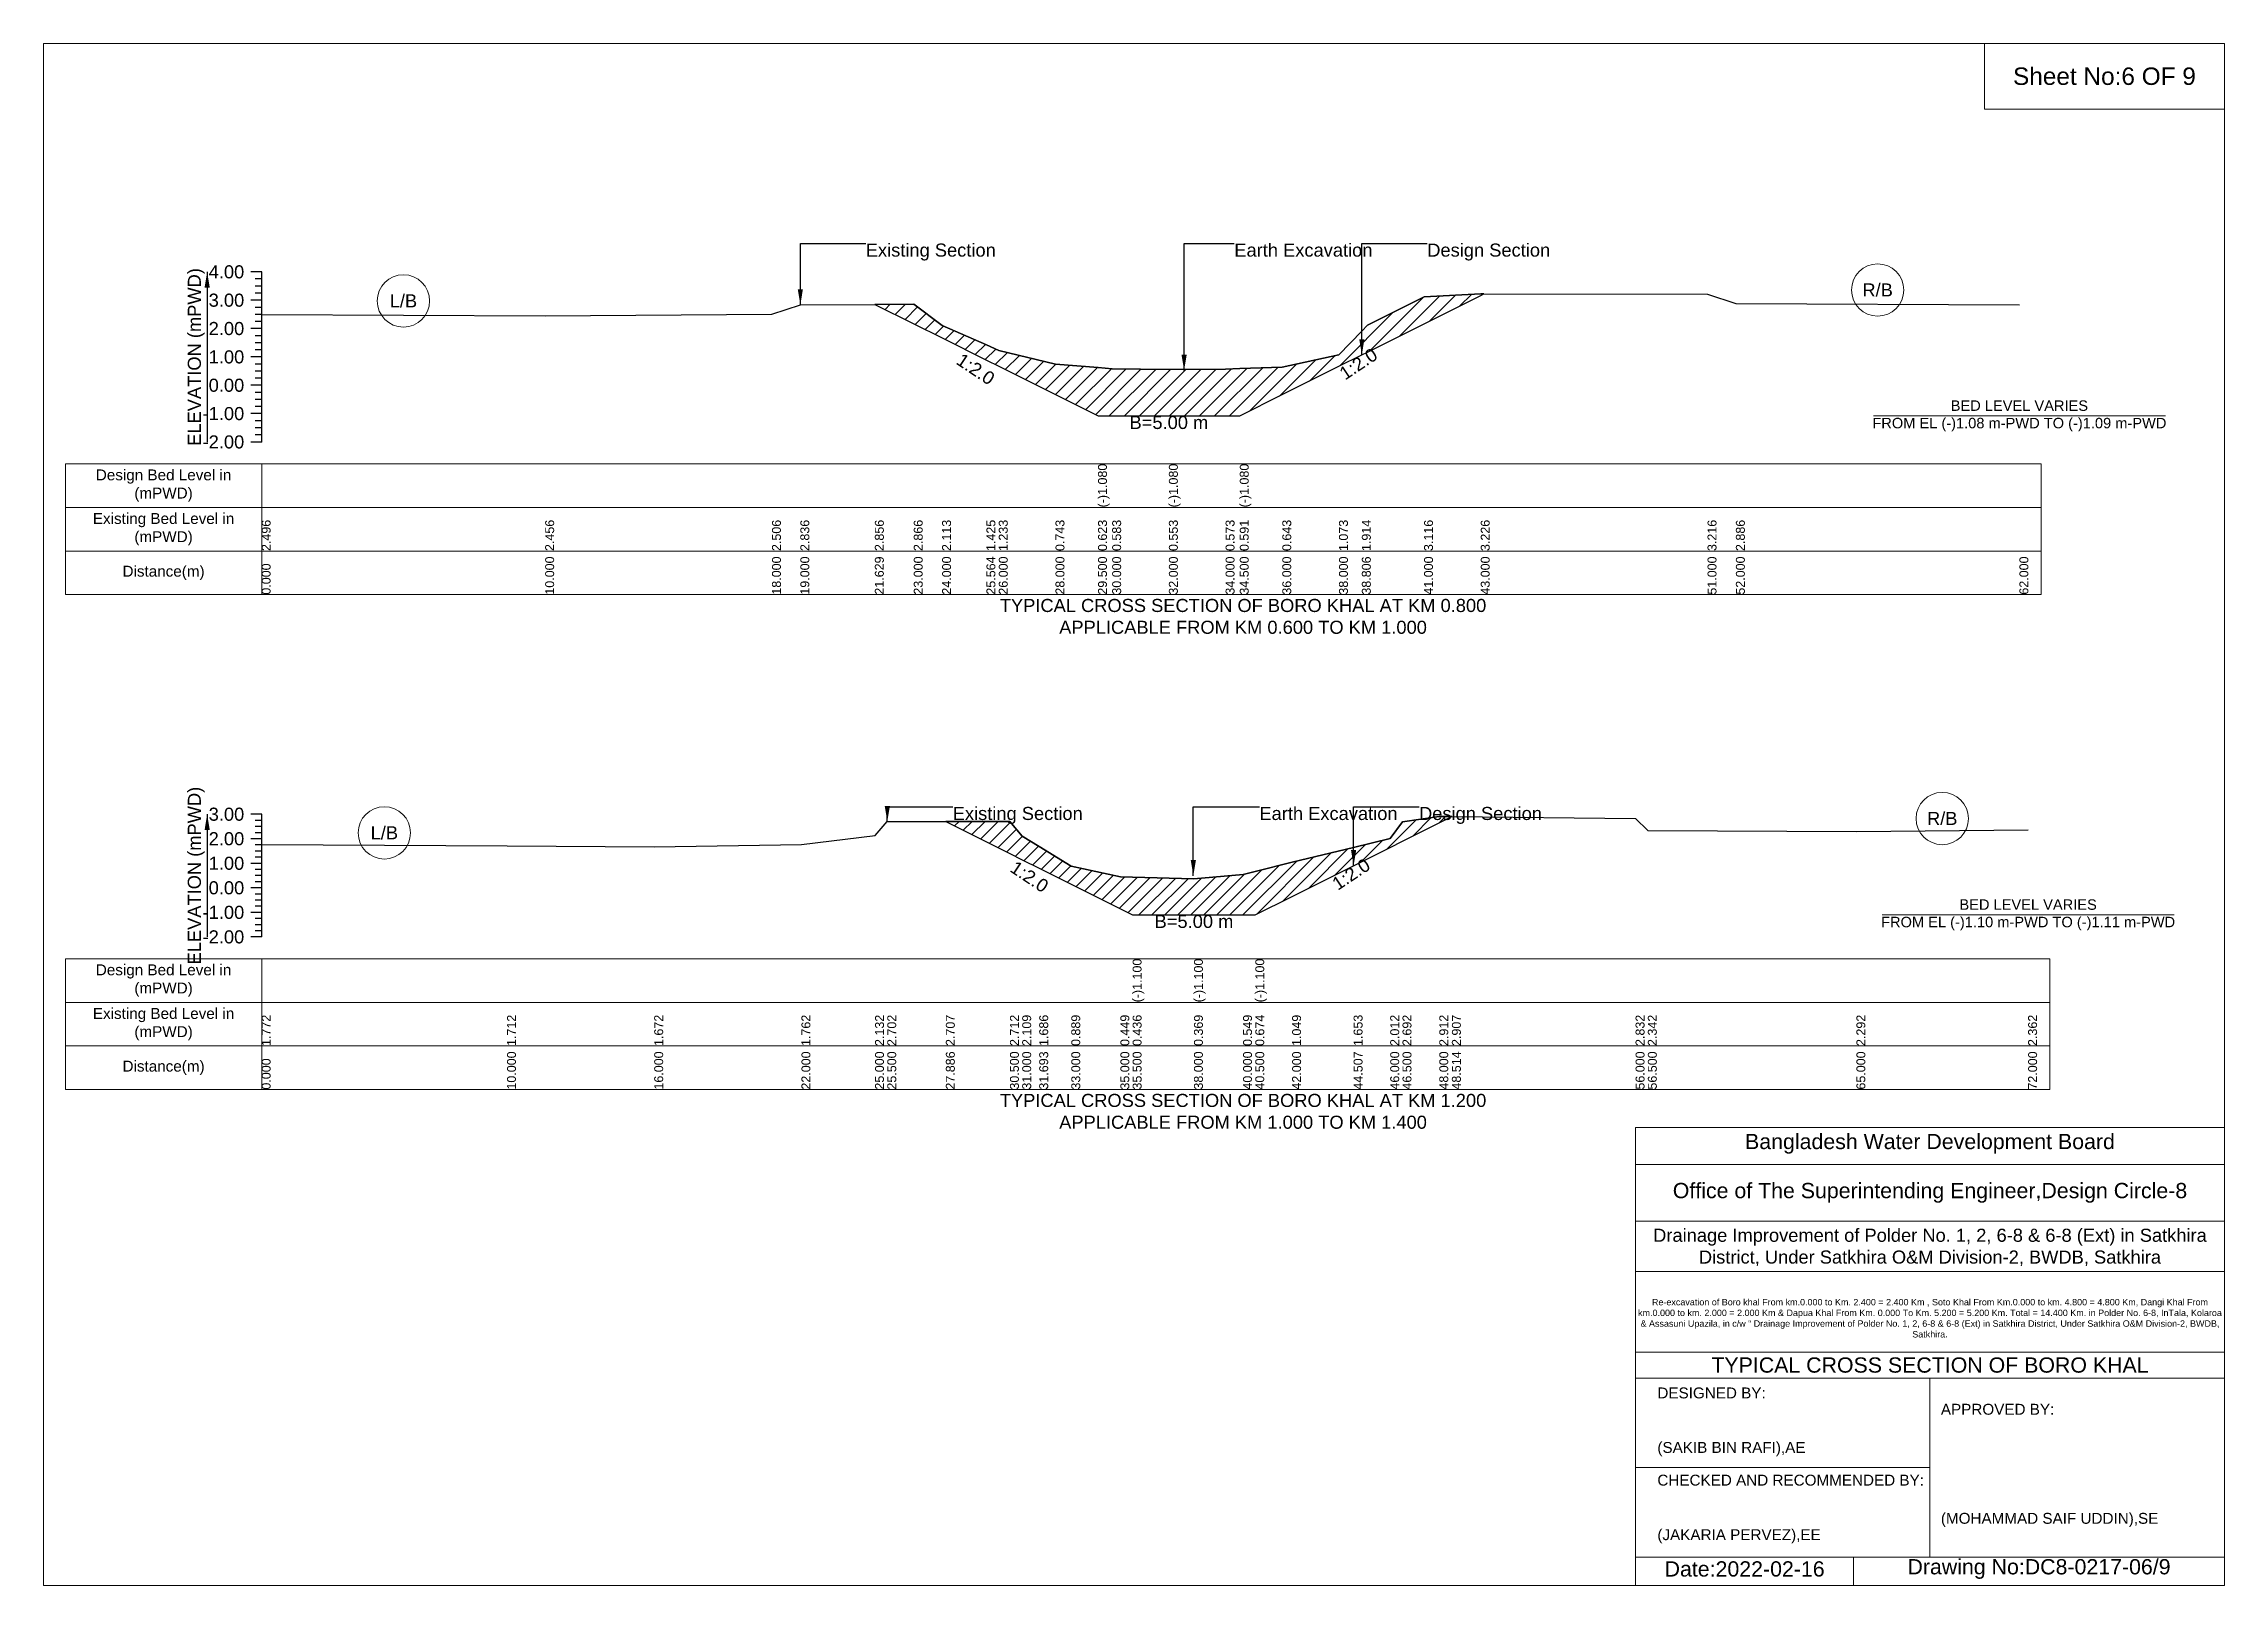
# Model space of a CAD drawing. Header units: inches. Extents: x 91000 to 538000, y -5656 to 0.
# Drawn here: x 270000 to 278000, y -5656 to 0 of the extents above; entities that cross this region are included whole.
import ezdxf

# ---------------------------------------------------------------- set-up
doc = ezdxf.new("R2010")
doc.units = ezdxf.units.IN
doc.header["$LTSCALE"] = 7
doc.header["$MEASUREMENT"] = 0
for name, color, linetype, lineweight in [('Cross section Data Border', 7, 'Continuous', 9), ('Cross Section Labels', 7, 'Continuous', 9), ('Existing_Bed_Level for Xsection', 7, 'Continuous', 25)]:
    doc.layers.add(name, color=color, linetype=linetype, lineweight=lineweight)
doc.styles.get("Standard").update_dxf_attribs({"font": 'arial.ttf'})
doc.dimstyles.get("Standard").update_dxf_attribs({"dimtxt": 45, "dimasz": 60, "dimexe": 0.18, "dimexo": 0.0625, "dimgap": 0.09, "dimtad": 0, "dimtih": 1, "dimtoh": 1, "dimdec": 4, "dimzin": 0, "dimdsep": 46, "dimtxsty": 'Standard', "dimcen": 0.09, "dimadec": 0, "dimazin": 0, "dimtfac": 1, "dimtdec": 4, "dimtofl": 0, "dimtmove": 0, "dimatfit": 3, "dimfxl": 1, "dimtolj": 1, "dimtzin": 0, "dimarcsym": 0})

msp = doc.modelspace()

# ---------------------------------------------------------------- texts
at = {"layer": 'Cross section Data Border', "char_height": 40, "width": 640, "attachment_point": 5}
for s, insert in [('Design Bed Level in (mPWD)', (270440, -1621.512)), ('Existing Bed Level in (mPWD)', (270440, -1781.512)), ('Distance(m)', (270440, -1941.512)), ('Design Bed Level in (mPWD)', (270440, -3437.21)), ('Existing Bed Level in (mPWD)', (270440, -3597.21)), ('Distance(m)', (270440, -3757.21))]:
    msp.add_mtext(s, dxfattribs=dict(at, insert=insert))
at = {"layer": 'Cross Section Labels'}
for s, insert, char_height, attachment_point in [('Sheet No:6 OF 9', (277560, -120), 64, 5), ('Existing Section', (273016, -733.512), 48, 1), ('Earth Excavation', (274368, -733.512), 48, 1), ('Design Section', (275075.80948, -733.512), 48, 1), ('R/B', (276728, -903.968), 48, 5), ('L/B', (271320, -944.008), 48, 5), ('BED LEVEL VARIES ^JFROM EL (-)1.08 m-PWD TO (-)1.09 m-PWD', (277248, -1365.832), 38.4, 5), ('B=5.00 m', (274128, -1365.832), 48, 2), ('TYPICAL CROSS SECTION OF BORO KHAL AT KM 0.800^JAPPLICABLE FROM KM 0.600 TO KM 1.000', (274400, -2101.512), 48, 5), ('Existing Section', (273335, -2800.21), 48, 1), ('Earth Excavation', (274460, -2800.21), 48, 1), ('Design Section', (275045.61765, -2800.21), 48, 1), ('L/B', (271250, -2895.43), 48, 5), ('R/B', (276965, -2842.78), 48, 5), ('B=5.00 m', (274220, -3196.21), 48, 2), ('BED LEVEL VARIES ^JFROM EL (-)1.10 m-PWD TO (-)1.11 m-PWD', (277280, -3196.21), 38.4, 5), ('TYPICAL CROSS SECTION OF BORO KHAL AT KM 1.200^JAPPLICABLE FROM KM 1.000 TO KM 1.400', (274400, -3917.21), 48, 5), ('Bangladesh Water Development Board', (276920, -4036), 56, 5), ('Office of The Superintending Engineer,Design Circle-8', (276920, -4216), 56, 5)]:
    msp.add_mtext(s, dxfattribs=dict(at, insert=insert, char_height=char_height, attachment_point=attachment_point))
at = {"layer": 'Cross Section Labels', "char_height": 48, "attachment_point": 2}
for insert, rotation in [((274809.80948, -1154.92726), 33.690067526), ((273432.68571, -1174.17486), 326.309932474), ((273629.89044, -3036.15522), 326.309932474), ((274783.11765, -3027.15118), 33.690067526)]:
    msp.add_mtext('1:2.0', dxfattribs=dict(at, insert=insert, rotation=rotation))
at = {"layer": 'Cross Section Labels'}
for s, insert, char_height, width, attachment_point in [('Drainage Improvement of Polder No. 1, 2, 6-8 & 6-8 (Ext) in Satkhira District, Under Satkhira O&M Division-2, BWDB, Satkhira', (276920, -4416), 48, 2240, 5), ('Re-excavation of Boro khal From km.0.000 to Km. 2.400 = 2.400 Km , Soto Khal From Km.0.000 to km. 4.800 = 4.800 Km, Dangi Khal From km.0.000 to km. 2.000 = 2.000 Km & Dapua Khal From Km. 0.000 To Km. 5.200 = 5.200 Km. Total = 14.400 Km. in Polder No. 6-8, InTala, Kolaroa & Assasuni Upazila, in c/w “ Drainage Improvement of Polder No. 1, 2, 6-8 & 6-8 (Ext) in Satkhira District, Under Satkhira O&M Division-2, BWDB, Satkhira.', (276920, -4676), 23.56497918, 2160, 5), ('TYPICAL CROSS SECTION OF BORO KHAL', (276920, -4848), 56, 2240, 5), ('DESIGNED BY:^J^J^J(SAKIB BIN RAFI),AE', (275920, -5056), 40, 1120, 4), ('APPROVED BY:^J^J^J^J^J^J(MOHAMMAD SAIF UDDIN),SE', (276960, -5216), 40, 1120, 4), ('CHECKED AND RECOMMENDED BY:^J^J^J(JAKARIA PERVEZ),EE', (275920, -5376), 40, 1120, 4), ('Date:2022-02-16', (276240, -5596), 56, 1120, 5), ('Drawing No:DC8-0217-06/9', (277320, -5596), 56, 1760, 5)]:
    msp.add_mtext(s, dxfattribs=dict(at, insert=insert, char_height=char_height, width=width, attachment_point=attachment_point))
at = {"layer": 'Existing_Bed_Level for Xsection', "rotation": 90}
for s, insert, char_height, attachment_point in [('ELEVATION (mPWD)', (270560, -1149.512), 48, 5), ('(-)1.080', (273868, -1701.512), 32.8, 1), ('(-)1.080', (274128, -1701.512), 32.8, 1), ('(-)1.080', (274388, -1701.512), 32.8, 1), ('2.496', (270800, -1861.512), 32.8, 1), ('2.456', (271840, -1861.512), 32.8, 1), ('2.506', (272672, -1861.512), 32.8, 1), ('2.836', (272776, -1861.512), 32.8, 1), ('2.856', (273049.37143, -1861.512), 32.8, 1), ('2.866', (273192, -1861.512), 32.8, 1), ('2.113', (273296, -1861.512), 32.8, 1), ('1.425', (273458.68571, -1861.512), 32.8, 1), ('1.233', (273504, -1861.512), 32.8, 1), ('0.743', (273712, -1861.512), 32.8, 1), ('0.623', (273868, -1861.512), 32.8, 1), ('0.583', (273920, -1861.512), 32.8, 1), ('0.553', (274128, -1861.512), 32.8, 1), ('0.573', (274336, -1861.512), 32.8, 1), ('0.591', (274388, -1861.512), 32.8, 1), ('0.643', (274544, -1861.512), 32.8, 1), ('1.073', (274752, -1861.512), 32.8, 1), ('1.914', (274835.80948, -1861.512), 32.8, 1), ('3.116', (275064, -1861.512), 32.8, 1), ('3.226', (275272, -1861.512), 32.8, 1), ('3.216', (276104, -1861.512), 32.8, 1), ('2.886', (276208, -1861.512), 32.8, 1), ('0.000', (270800, -2021.512), 32.8, 1), ('10.000', (271840, -2021.512), 32.8, 1), ('18.000', (272672, -2021.512), 32.8, 1), ('19.000', (272776, -2021.512), 32.8, 1), ('21.629', (273049.37143, -2021.512), 32.8, 1), ('23.000', (273192, -2021.512), 32.8, 1), ('24.000', (273296, -2021.512), 32.8, 1), ('25.564', (273458.68571, -2021.512), 32.8, 1), ('26.000', (273504, -2021.512), 32.8, 1), ('28.000', (273712, -2021.512), 32.8, 1), ('29.500', (273868, -2021.512), 32.8, 1), ('30.000', (273920, -2021.512), 32.8, 1), ('32.000', (274128, -2021.512), 32.8, 1), ('34.000', (274336, -2021.512), 32.8, 1), ('34.500', (274388, -2021.512), 32.8, 1), ('36.000', (274544, -2021.512), 32.8, 1), ('38.000', (274752, -2021.512), 32.8, 1), ('38.806', (274835.80948, -2021.512), 32.8, 1), ('41.000', (275064, -2021.512), 32.8, 1), ('43.000', (275272, -2021.512), 32.8, 1), ('51.000', (276104, -2021.512), 32.8, 1), ('52.000', (276208, -2021.512), 32.8, 1), ('62.000', (277248, -2021.512), 32.8, 1), ('ELEVATION (mPWD)', (270560, -3052.21), 48, 5), ('(-)1.100', (273995, -3517.21), 32.8, 1), ('(-)1.100', (274220, -3517.21), 32.8, 1), ('(-)1.100', (274445, -3517.21), 32.8, 1), ('1.772', (270800, -3677.21), 32.8, 1), ('1.712', (271700, -3677.21), 32.8, 1), ('1.672', (272240, -3677.21), 32.8, 1), ('1.762', (272780, -3677.21), 32.8, 1), ('2.132', (273050, -3677.21), 32.8, 1), ('2.702', (273095, -3677.21), 32.8, 1), ('2.707', (273309.78088, -3677.21), 32.8, 1), ('2.712', (273545, -3677.21), 32.8, 1), ('2.109', (273590, -3677.21), 32.8, 1), ('1.686', (273652.39044, -3677.21), 32.8, 1), ('0.889', (273770, -3677.21), 32.8, 1), ('0.449', (273950, -3677.21), 32.8, 1), ('0.436', (273995, -3677.21), 32.8, 1), ('0.369', (274220, -3677.21), 32.8, 1), ('0.549', (274400, -3677.21), 32.8, 1), ('0.674', (274445, -3677.21), 32.8, 1), ('1.049', (274580, -3677.21), 32.8, 1), ('1.653', (274805.61765, -3677.21), 32.8, 1), ('2.012', (274940, -3677.21), 32.8, 1), ('2.692', (274985, -3677.21), 32.8, 1), ('2.912', (275120, -3677.21), 32.8, 1), ('2.907', (275166.23529, -3677.21), 32.8, 1), ('2.832', (275840, -3677.21), 32.8, 1), ('2.342', (275885, -3677.21), 32.8, 1), ('2.292', (276650, -3677.21), 32.8, 1), ('2.362', (277280, -3677.21), 32.8, 1), ('0.000', (270800, -3837.21), 32.8, 1), ('10.000', (271700, -3837.21), 32.8, 1), ('16.000', (272240, -3837.21), 32.8, 1), ('22.000', (272780, -3837.21), 32.8, 1), ('25.000', (273050, -3837.21), 32.8, 1), ('25.500', (273095, -3837.21), 32.8, 1), ('27.886', (273309.78088, -3837.21), 32.8, 1), ('30.500', (273545, -3837.21), 32.8, 1), ('31.000', (273590, -3837.21), 32.8, 1), ('31.693', (273652.39044, -3837.21), 32.8, 1), ('33.000', (273770, -3837.21), 32.8, 1), ('35.000', (273950, -3837.21), 32.8, 1), ('35.500', (273995, -3837.21), 32.8, 1), ('38.000', (274220, -3837.21), 32.8, 1), ('40.000', (274400, -3837.21), 32.8, 1), ('40.500', (274445, -3837.21), 32.8, 1), ('42.000', (274580, -3837.21), 32.8, 1), ('44.507', (274805.61765, -3837.21), 32.8, 1), ('46.000', (274940, -3837.21), 32.8, 1), ('46.500', (274985, -3837.21), 32.8, 1), ('48.000', (275120, -3837.21), 32.8, 1), ('48.514', (275166.23529, -3837.21), 32.8, 1), ('56.000', (275840, -3837.21), 32.8, 1), ('56.500', (275885, -3837.21), 32.8, 1), ('65.000', (276650, -3837.21), 32.8, 1), ('72.000', (277280, -3837.21), 32.8, 1)]:
    msp.add_mtext(s, dxfattribs=dict(at, insert=insert, char_height=char_height, attachment_point=attachment_point))
at = {"layer": 'Existing_Bed_Level for Xsection', "char_height": 48, "attachment_point": 6}
for s, insert in [('4.00', (270736, -837.512)), ('3.00', (270736, -941.512)), ('2.00', (270736, -1045.512)), ('1.00', (270736, -1149.512)), ('0.00', (270736, -1253.512)), ('-1.00', (270736, -1357.512)), ('-2.00', (270736, -1461.512)), ('3.00', (270736, -2827.21)), ('2.00', (270736, -2917.21)), ('1.00', (270736, -3007.21)), ('0.00', (270736, -3097.21)), ('-1.00', (270736, -3187.21)), ('-2.00', (270736, -3277.21))]:
    msp.add_mtext(s, dxfattribs=dict(at, insert=insert))

# ---------------------------------------------------------------- hatches: boundary and pattern name
at = {"layer": 'Existing_Bed_Level for Xsection'}
h = msp.add_hatch(dxfattribs=at)
h.set_pattern_fill('ANSI31', color=256, scale=312, style=0)
h.paths.add_polyline_path([(273049.37143, -956.51771), (273192, -1027.832), (273296, -1079.832), (273458.68571, -1161.17486), (273504, -1183.832), (273712, -1287.832), (273868, -1365.832), (273920, -1365.832), (274128, -1365.832), (274336, -1365.832), (274388, -1365.832), (274544, -1287.832), (274752, -1183.832), (274835.80948, -1141.92726), (274856, -1131.832), (275064, -1027.832), (275272, -923.832), (275283.61895, -918.02252), (275272, -918.008), (275064, -929.448), (274856, -1033.448), (274835.80948, -1054.50672), (274752, -1141.92), (274544, -1186.64), (274388, -1192.1), (274336, -1193.92), (274128, -1196), (273920, -1192.88), (273868, -1188.72), (273712, -1176.24), (273504, -1125.28), (273458.68571, -1105.34171), (273296, -1033.76), (273192, -955.448)])
h = msp.add_hatch(dxfattribs=at)
h.set_pattern_fill('ANSI31', color=256, scale=270, style=0)
h.paths.add_polyline_path([(273309.78088, -2853.60044), (273545, -2971.21), (273590, -2993.71), (273652.39044, -3024.90522), (273770, -3083.71), (273950, -3173.71), (273995, -3196.21), (274220, -3196.21), (274400, -3196.21), (274445, -3196.21), (274580, -3128.71), (274805.61765, -3015.90118), (274940, -2948.71), (274985, -2926.21), (275120, -2858.71), (275166.23529, -2835.59235), (275120, -2835.13), (274985, -2854.93), (274940, -2916.13), (274805.61765, -2948.48255), (274580, -3002.8), (274445, -3036.55), (274400, -3047.8), (274220, -3064), (273995, -3058), (273950, -3056.8), (273770, -3017.2), (273652.39044, -2945.45817), (273590, -2907.4), (273545, -2853.13)])

# ---------------------------------------------------------------- linework, layer by layer
at = {"layer": 'Cross section Data Border'}
for points in [[(270080, -1541.512), (277328, -1541.512), (277328, -2021.512), (270080, -2021.512)], [(270080, -3357.21), (277360, -3357.21), (277360, -3837.21), (270080, -3837.21)]]:
    msp.add_lwpolyline(points, close=True, dxfattribs=at)
for points in [[(270800, -1541.512), (270800, -2021.512)], [(270080, -1701.512), (277328, -1701.512)], [(270080, -1861.512), (277328, -1861.512)], [(270800, -3357.21), (270800, -3837.21)], [(270080, -3517.21), (277360, -3517.21)], [(270080, -3677.21), (277360, -3677.21)]]:
    msp.add_lwpolyline(points, dxfattribs=at)
at = {"layer": 'Cross Section Labels'}
for points in [[(270000, 0), (278000, 0), (278000, -5656), (270000, -5656)], [(277120, 0), (278000, 0), (278000, -240), (277120, -240)]]:
    msp.add_lwpolyline(points, close=True, dxfattribs=at)
for points in [[(276712.19427, -1365.832), (277783.80573, -1365.832)], [(276744.19427, -3196.21), (277815.80573, -3196.21)], [(275840, -5656), (275840, -3976), (278000, -3976)], [(275840, -4112), (278000, -4112)], [(275840, -4320), (278000, -4320)], [(275840, -4504), (278000, -4504)], [(275840, -4800), (278000, -4800)], [(275840, -4896), (278000, -4896)], [(276920, -4896), (276920, -5552)], [(275840, -5224), (276920, -5224)], [(275840, -5552), (278000, -5552)], [(276640, -5552), (276640, -5656)]]:
    msp.add_lwpolyline(points, dxfattribs=at)
for centre in [(271320, -944.008), (276728, -903.968), (271250, -2895.43), (276965, -2842.78)]:
    msp.add_circle(centre, 96, dxfattribs=at)
at = {"layer": 'Existing_Bed_Level for Xsection'}
for points in [[(270800, -837.512), (270760, -837.512)], [(270800, -863.512), (270776, -863.512)], [(270800, -1461.512), (270800, -1357.512), (270800, -1253.512), (270800, -1149.512), (270800, -1045.512), (270800, -941.512), (270800, -837.512)], [(270800, -941.512), (270760, -941.512)], [(270800, -889.512), (270776, -889.512)], [(270800, -915.512), (270776, -915.512)], [(270800, -993.928), (271840, -998.088), (272672, -992.888), (272776, -958.568), (273049.37143, -956.51771), (273192, -955.448), (273296, -1033.76), (273458.68571, -1105.34171), (273504, -1125.28), (273712, -1176.24), (273868, -1188.72), (273868, -1188.72), (273920, -1192.88), (274128, -1196), (274128, -1196), (274336, -1193.92), (274388, -1192.1), (274388, -1192.1), (274544, -1186.64), (274752, -1141.92), (274835.80948, -1054.50672), (274856, -1033.448), (275064, -929.448), (275272, -918.008), (275283.61895, -918.02252), (276104, -919.048), (276208, -953.368), (277248, -958.568)], [(270800, -967.512), (270776, -967.512)], [(270800, -993.512), (270776, -993.512)], [(270800, -1019.512), (270776, -1019.512)], [(270800, -1045.512), (270760, -1045.512)], [(270800, -1071.512), (270776, -1071.512)], [(270800, -1097.512), (270776, -1097.512)], [(270800, -1149.512), (270760, -1149.512)], [(270800, -1123.512), (270776, -1123.512)], [(270800, -1175.512), (270776, -1175.512)], [(270800, -1253.512), (270760, -1253.512)], [(270800, -1201.512), (270776, -1201.512)], [(270800, -1227.512), (270776, -1227.512)], [(270800, -1279.512), (270776, -1279.512)], [(270800, -1357.512), (270760, -1357.512)], [(270800, -1305.512), (270776, -1305.512)], [(270800, -1331.512), (270776, -1331.512)], [(270800, -1383.512), (270776, -1383.512)], [(270800, -1409.512), (270776, -1409.512)], [(270800, -1435.512), (270776, -1435.512)], [(270800, -1461.512), (270760, -1461.512)], [(270800, -2827.21), (270760, -2827.21)], [(270800, -2849.71), (270776, -2849.71)], [(270800, -2872.21), (270776, -2872.21)], [(270800, -3277.21), (270800, -3187.21), (270800, -3097.21), (270800, -3007.21), (270800, -2917.21), (270800, -2827.21)], [(270800, -2937.73), (271700, -2943.13), (272240, -2946.73), (272780, -2938.63), (273050, -2905.33), (273095, -2854.03), (273309.78088, -2853.60044), (273545, -2853.13), (273590, -2907.4), (273652.39044, -2945.45817), (273770, -3017.2), (273950, -3056.8), (273995, -3058), (273995, -3058), (274220, -3064), (274220, -3064), (274400, -3047.8), (274445, -3036.55), (274445, -3036.55), (274580, -3002.8), (274805.61765, -2948.48255), (274940, -2916.13), (274985, -2854.93), (275120, -2835.13), (275166.23529, -2835.59235), (275840, -2842.33), (275885, -2886.43), (276650, -2890.93), (277280, -2884.63)], [(270800, -2917.21), (270760, -2917.21)], [(270800, -2894.71), (270776, -2894.71)], [(270800, -2939.71), (270776, -2939.71)], [(270800, -3007.21), (270760, -3007.21)], [(270800, -2962.21), (270776, -2962.21)], [(270800, -2984.71), (270776, -2984.71)], [(270800, -3029.71), (270776, -3029.71)], [(270800, -3097.21), (270760, -3097.21)], [(270800, -3052.21), (270776, -3052.21)], [(270800, -3074.71), (270776, -3074.71)], [(270800, -3119.71), (270776, -3119.71)], [(270800, -3187.21), (270760, -3187.21)], [(270800, -3142.21), (270776, -3142.21)], [(270800, -3164.71), (270776, -3164.71)], [(270800, -3277.21), (270760, -3277.21)], [(270800, -3209.71), (270776, -3209.71)], [(270800, -3232.21), (270776, -3232.21)], [(270800, -3254.71), (270776, -3254.71)]]:
    msp.add_lwpolyline(points, dxfattribs=at)
for points in [[(273049.37143, -956.51771), (273192, -1027.832), (273296, -1079.832), (273458.68571, -1161.17486), (273504, -1183.832), (273712, -1287.832), (273868, -1365.832), (273868, -1365.832), (273920, -1365.832), (274128, -1365.832), (274128, -1365.832), (274336, -1365.832), (274388, -1365.832), (274388, -1365.832), (274544, -1287.832), (274752, -1183.832), (274835.80948, -1141.92726), (274856, -1131.832), (275064, -1027.832), (275272, -923.832), (275283.61895, -918.02252), (275272, -918.008), (275064, -929.448), (274856, -1033.448), (274835.80948, -1054.50672), (274752, -1141.92), (274544, -1186.64), (274388, -1192.1), (274388, -1192.1), (274336, -1193.92), (274128, -1196), (274128, -1196), (273920, -1192.88), (273868, -1188.72), (273868, -1188.72), (273712, -1176.24), (273504, -1125.28), (273458.68571, -1105.34171), (273296, -1033.76), (273192, -955.448)], [(273309.78088, -2853.60044), (273309.78088, -2853.60044), (273545, -2971.21), (273590, -2993.71), (273652.39044, -3024.90522), (273770, -3083.71), (273950, -3173.71), (273995, -3196.21), (273995, -3196.21), (274220, -3196.21), (274220, -3196.21), (274400, -3196.21), (274445, -3196.21), (274445, -3196.21), (274580, -3128.71), (274805.61765, -3015.90118), (274940, -2948.71), (274985, -2926.21), (275120, -2858.71), (275166.23529, -2835.59235), (275120, -2835.13), (274985, -2854.93), (274940, -2916.13), (274805.61765, -2948.48255), (274580, -3002.8), (274445, -3036.55), (274445, -3036.55), (274400, -3047.8), (274220, -3064), (274220, -3064), (273995, -3058), (273995, -3058), (273950, -3056.8), (273770, -3017.2), (273652.39044, -2945.45817), (273590, -2907.4), (273545, -2853.13), (273309.78088, -2853.60044)]]:
    msp.add_lwpolyline(points, close=True, dxfattribs=at)

msp.set_redraw_order([(e.dxf.handle, doc.entitydb.next_handle()) for e in msp.query("TEXT MTEXT ATTDEF DIMENSION ARC_DIMENSION")])  # texts and dimensions are drawn at this point

# ---------------------------------------------------------------- leaders
at = {"layer": 'Cross Section Labels', "annotation_type": 0, "has_hookline": 1, "hookline_direction": 0}
for points, text_width in [([(272776, -958.568), (272776, -733.512), (273015.91, -733.512)], 467.16508), ([(274183.84632, -1199.06913), (274183.84632, -733.512), (274367.91, -733.512)], 496.99318), ([(274835.80948, -1141.92726), (274835.80948, -733.512), (275075.71948, -733.512)], 441.23329), ([(273095, -2854.03), (273095, -2800.21), (273334.91, -2800.21)], 467.16508), ([(274217.61315, -3052.84979), (274217.61315, -2800.21), (274459.91, -2800.21)], 496.99318), ([(274805.61765, -3015.90118), (274805.61765, -2800.21), (275045.52765, -2800.21)], 441.23329)]:
    msp.add_leader(points, dimstyle='Standard', override={"dimasz": 57.6}, dxfattribs=dict(at, text_width=text_width))
at = {"layer": 'Existing_Bed_Level for Xsection'}
for points in [[(270600, -837.512), (270600, -1461.512)], [(270600, -2827.21), (270600, -3277.21)]]:
    msp.add_leader(points, dimstyle='Standard', override={"dimasz": 57.6}, dxfattribs=at)

doc.saveas('drawing.dxf')
